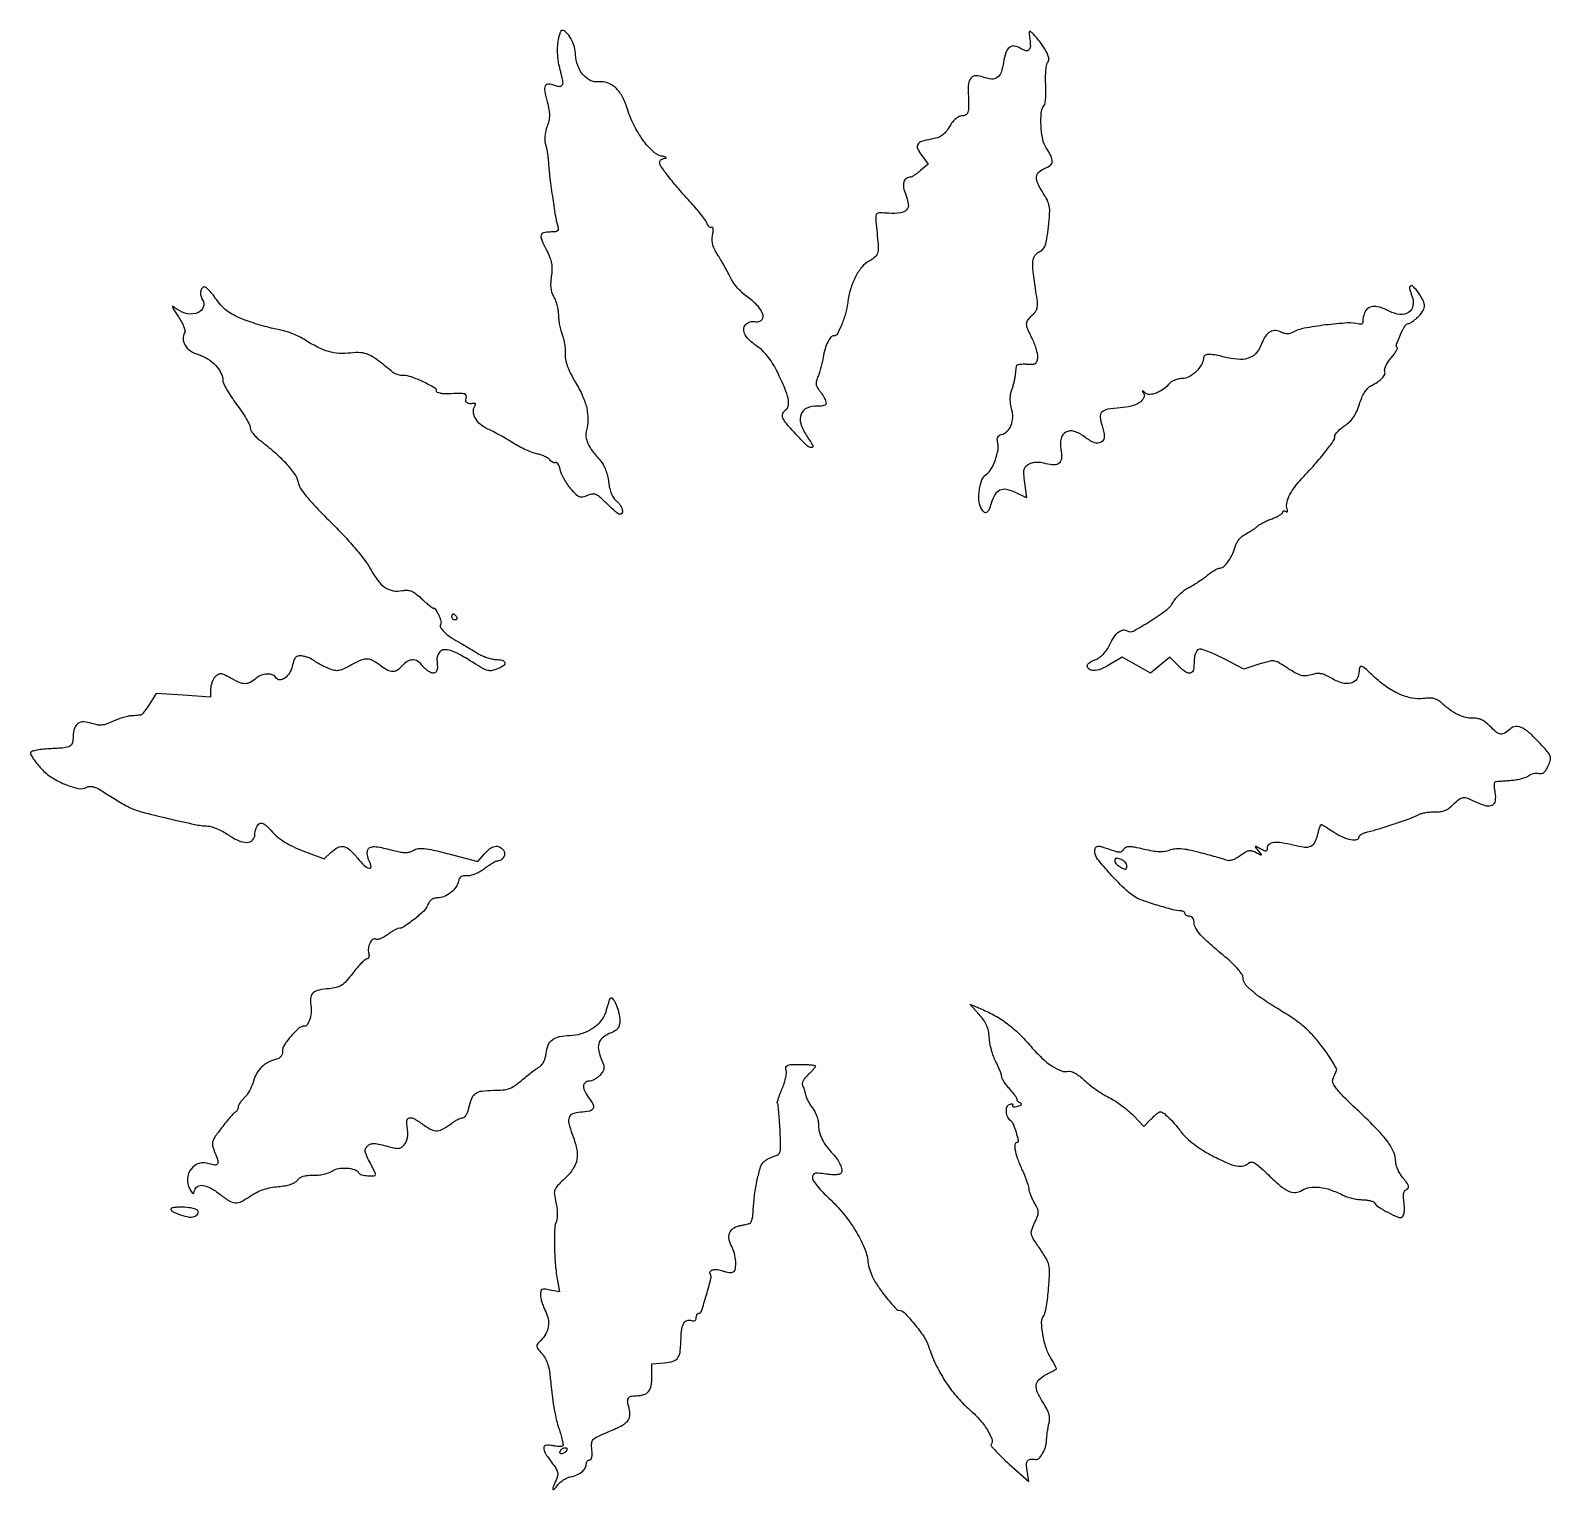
# Model space of a CAD drawing. Extents: x 0 to 498, y 0 to 478.
import ezdxf

# ---------------------------------------------------------------- set-up
doc = ezdxf.new("R2010")
doc.units = 0

msp = doc.modelspace()

# ---------------------------------------------------------------- linework, layer by layer
for points in [[(172.666225, 474.25, 0.029209), (172.500906, 472.559691, 0.018343), (172.496123, 470.573438, 0.018403), (172.635806, 468.611462, 0.031791), (172.91481, 467, 0.000064), (173.253383, 465.586674, 0.000073), (173.577728, 464.234375, 0.000066), (173.853371, 463.086534, 0.000413), (173.994815, 462.5, -0.043252), (174.257345, 460.774739, -0.212905), (173.923306, 459.873607, -0.240437), (173.068456, 459.586185, -0.053991), (171.535402, 459.98654, 0.075598), (169.557298, 460.413149, 0.315599), (168.574517, 459.810726, 0.149451), (168.384815, 458.135682, 0.019354), (169.189487, 454.581342, -0.020208), (169.742687, 452.11827, -0.046743), (169.907442, 450.231548, -0.052638), (169.712251, 448.488135, -0.032587), (169.13849, 446.506442, 0.032772), (168.69151, 444.960494, 0.031749), (168.444506, 443.352925, 0.033695), (168.412583, 441.876448, 0.069931), (168.624565, 440.746083, -0.027944), (168.929665, 439.63999, -0.01192), (169.218855, 438.131662, -0.011751), (169.451628, 436.50451, -0.015134), (169.584863, 435, 0.015822), (169.995099, 430.438939, 0.005259), (170.877528, 423.785612, 0.00426), (171.869891, 417.259224, 0.032913), (172.559327, 414.25, -0.041606), (172.824561, 412.992401, -0.242369), (172.599103, 412.376424, -0.168526), (171.890101, 412.067895, -0.019135), (170.116631, 412, 0.055132), (167.948195, 411.760169, 0.30558), (167.183182, 410.950997, 0.146902), (167.381859, 409.401204, 0.013132), (169.092367, 405.818946, -0.026879), (170.080442, 403.594432, -0.048552), (170.60642, 401.673239, -0.049829), (170.744533, 399.720977, -0.029985), (170.538212, 397.406251, 0.024999), (170.332422, 395.331438, 0.041864), (170.393382, 393.580724, 0.0493), (170.722345, 392.088679, 0.060633), (171.324939, 390.797467, -0.051306), (171.881098, 389.661371, -0.025102), (172.361962, 388.120649, -0.024599), (172.705365, 386.453504, -0.032622), (172.842585, 384.911125, 0.025299), (172.960349, 383.32478, 0.016771), (173.248108, 381.521339, 0.016897), (173.646756, 379.784028, 0.031271), (174.104574, 378.411125, -0.036647), (174.540058, 377.056899, -0.021392), (174.870804, 375.383112, -0.021313), (175.059492, 373.669864, -0.033587), (175.059378, 372.190958, 0.064724), (175.174729, 370.334152, 0.039247), (175.762256, 368.209317, 0.031181), (176.842718, 365.727189, 0.016089), (178.482154, 362.762087, -0.029019), (180.802172, 358.297328, -0.049527), (182.131884, 354.314587, -0.058101), (182.527448, 350.638362, -0.064629), (182.036917, 347.105405, 0.099026), (181.8901, 345.000332, 0.076007), (182.527514, 342.779473, 0.054346), (184.046698, 340.243981, 0.02198), (186.623522, 337.136702, -0.0598), (187.52027, 335.872163, -0.033098), (188.3125, 334.150253, -0.031226), (188.925782, 332.185832, -0.031994), (189.283612, 330.176162, 0.028003), (189.645295, 328.046574, 0.04419), (190.214761, 326.284261, 0.051933), (190.992111, 324.876888, 0.070548), (191.979271, 323.815702, -0.052511), (192.785246, 323.009426, -0.051646), (193.410717, 322.048657, -0.056252), (193.775145, 321.08486, -0.113048), (193.794534, 320.276241, -0.212923), (193.360793, 319.669643, -0.257109), (192.670282, 319.650891, -0.065455), (191.454178, 320.495232, -0.008298), (189.122448, 322.685865, 0.010689), (186.520062, 325.10745, 0.078092), (185.092456, 326.026901, 0.144564), (183.846286, 326.188777, 0.067493), (182.272769, 325.714513, -0.049707), (180.749831, 325.19594, -0.156738), (179.687818, 325.283311, -0.104834), (178.62568, 326.012979, -0.016084), (176.911046, 327.937489, -0.02629), (175.78476, 329.440595, -0.021259), (174.734202, 331.161903, -0.021754), (173.900242, 332.836867, -0.050608), (173.463196, 334.167567, 0.0292), (173.165375, 335.224786, 0.053467), (172.784563, 336.034095, 0.082922), (172.386786, 336.494918, 0.322204), (172.031935, 336.519737, -0.167516), (171.639421, 336.431294, -0.077998), (171.129555, 336.570214, -0.064058), (170.585001, 336.903806, -0.050167), (170.09088, 337.390496, 0.080704), (169.437217, 337.960358, 0.030003), (168.361405, 338.542454, 0.02879), (167.090069, 339.047905, 0.030874), (165.798162, 339.390368, -0.041364), (164.270981, 339.829642, -0.015787), (162.225932, 340.680642, -0.015508), (160.05199, 341.749382, -0.018367), (158.070589, 342.896148, 0.00821), (156.04606, 344.123426, 0.00583), (153.737865, 345.43549, 0.005887), (151.504482, 346.636681, 0.012426), (149.739164, 347.504349, -0.067245), (147.344195, 349.026865, -0.088151), (145.688278, 351.015354, -0.108914), (145.036514, 353.11064, -0.160912), (145.480187, 354.967941, 0.048635), (145.679273, 355.373454, 0.131696), (145.710149, 355.689765, 0.238831), (145.579008, 355.868326, 0.161496), (145.32433, 355.906356, -0.045066), (143.904445, 355.789769, -0.132607), (142.968301, 356.050692, -0.217989), (142.556984, 356.644193, -0.136636), (142.638374, 357.5, 0.164156), (142.676582, 358.431453, 0.264335), (142.121347, 358.969347, 0.068459), (140.58201, 359.148689, 0.006369), (136.75, 359.020423, -0.024839), (135.312805, 359.025411, -0.040169), (134.101562, 359.187995, -0.048798), (133.243044, 359.464182, -0.298966), (133, 359.834325, 0.27126), (132.317677, 360.99947, 0.016799), (128.617292, 362.914921, 0.02354), (124.73874, 364.540998, 0.087703), (122.142069, 365, -0.039488), (121.201009, 365.074438, -0.032181), (120.214827, 365.297257, -0.033269), (119.329377, 365.623547, -0.069566), (118.707794, 366.011938, 0.009521), (113.653549, 370.085347, 0.057219), (110.771609, 371.832501, 0.092114), (108.201558, 372.480464, 0.046149), (104.840819, 372.383084, -0.043642), (101.05351, 372.254369, -0.058078), (97.661343, 372.834146, -0.048284), (94.048937, 374.284532, -0.020327), (89.5, 376.882687, 0.030356), (87.641743, 377.895194, 0.018832), (85.353125, 378.864268, 0.018873), (83.013115, 379.653099, 0.032094), (81, 380.110116, -0.020793), (78.839701, 380.549495, -0.008963), (75.999306, 381.305577, -0.008851), (73.000319, 382.219432, -0.01158), (70.295511, 383.166016, -0.020315), (67.061302, 384.53504, -0.044334), (64.739714, 385.894235, -0.049748), (62.862114, 387.533341, -0.032749), (61.039238, 389.75, 0.013165), (59.803899, 391.378128, 0.018742), (58.616488, 392.751562, 0.014986), (57.579383, 393.799223, 0.192447), (57.077061, 394, 0.218252), (56.226367, 393.610097, 0.135354), (55.747768, 392.599253, 0.099802), (55.783726, 391.207123, 0.082414), (56.348056, 389.831201, -0.230248), (56.596316, 387.383264, -0.215066), (54.826993, 385.577542, -0.136684), (51.479479, 385.240939, -0.110331), (48.126112, 386.624221, 0.010241), (46.696934, 387.582234, 0.645235), (46.504025, 387.456949, 0.106831), (46.718687, 386.893636, 0.001916), (48.498295, 384.18194, -0.022763), (49.478587, 382.543175, -0.031208), (50.196529, 380.982573, -0.032052), (50.607183, 379.676782, -0.201197), (50.500546, 379.000884, 0.152093), (49.984294, 376.993337, 0.130443), (50.65142, 374.907761, 0.104945), (52.445837, 373.087092, 0.07324), (55.066423, 371.861953, -0.069331), (58.019532, 370.509249, -0.062872), (60.601332, 368.362911, -0.067541), (62.397008, 365.830447, -0.117402), (63.026645, 363.34563, 0.112882), (63.281316, 362.301554, 0.015225), (64.359511, 360.301903, 0.016927), (65.811806, 357.979292, 0.013525), (67.526645, 355.575742, -0.013093), (69.239623, 353.179184, -0.016654), (70.685952, 350.877766, -0.0147), (71.761006, 348.902266, -0.117784), (72, 347.901801, 0.125141), (72.211355, 347.070559, 0.039039), (72.917838, 345.982807, 0.03626), (73.928812, 344.845236, 0.032969), (75.124555, 343.826058, -0.020076), (79.844649, 340.008449, -0.028072), (83.715349, 336.207088, -0.031327), (86.490935, 332.744227, -0.104287), (87.634196, 330.079019, 0.094597), (88.446404, 328.080573, 0.027682), (90.408757, 325.389218, 0.020222), (93.50598, 321.898923, 0.007338), (98.167105, 317.195795, -0.010666), (102.366735, 312.901528, -0.01222), (106.188038, 308.618506, -0.012996), (109.30712, 304.746069, -0.036072), (111.221495, 301.82384, 0.032434), (113.754915, 297.894654, 0.084266), (116.175421, 295.570342, 0.111718), (118.781433, 294.546114, 0.087563), (121.826474, 294.615295, -0.064174), (123.433632, 294.726726, -0.090084), (124.827862, 294.387558, -0.064971), (126.321892, 293.475521, -0.019579), (128.331906, 291.723304, 0.008838), (129.74207, 290.439675, 0.016592), (130.932906, 289.461622, 0.014183), (131.856532, 288.79375, 0.582974), (132.035435, 288.881923, -0.631536), (132.153093, 288.929868, -0.046079), (132.464905, 288.587751, -0.02448), (132.916059, 287.925527, -0.010891), (133.447699, 287.012549, -0.026991), (133.938243, 286.00109, -0.034253), (134.273693, 285.01892, -0.036571), (134.431153, 284.189126, -0.168568), (134.326174, 283.718744, 0.266115), (134.290111, 282.639423, 0.070109), (135.343103, 281.185353, 0.049463), (137.267503, 279.547275, 0.026244), (139.933102, 277.898727, -0.004442), (141.517107, 277.012106, -0.002882), (143.333474, 275.960189, -0.002897), (145.095374, 274.912434, -0.005495), (146.5, 274.044903, 0.032934), (147.845686, 273.312505, 0.024766), (149.409226, 272.682458, 0.025268), (150.945446, 272.235699, 0.051378), (152.190983, 272.073088, -0.043276), (154.525905, 271.806573, -0.285407), (155.343792, 271.035136, -0.32091), (154.970408, 270.050539, -0.048681), (153.003461, 269.001434, -0.046969), (151.172329, 268.437343, -0.10943), (149.745061, 268.45594, -0.072177), (148.11148, 269.099194, -0.012533), (145.266171, 270.821401, 0.013505), (140.681212, 273.584424, 0.049465), (137.583412, 274.954804, 0.092978), (135.447293, 275.238901, 0.209191), (134.016588, 274.519987, 0.048331), (133.594193, 273.897429, 0.039466), (133.265325, 273.162307, 0.040965), (133.070763, 272.430601, 0.078317), (133.057609, 271.824189, -0.02731), (133.23823, 269.5718, -0.110415), (132.973513, 268.228184, -0.232311), (132.294035, 267.656093, -0.151213), (131.25, 267.715531, -0.05234), (130.485191, 268.095986, -0.0283), (129.630218, 268.709951, -0.027869), (128.821587, 269.441048, -0.039076), (128.193296, 270.184146, 0.102404), (126.776116, 271.485803, 0.142791), (125.119749, 271.917881, 0.130527), (123.379328, 271.402157, 0.078922), (121.732028, 270, -0.065142), (120.164923, 268.59022, -0.146202), (118.656847, 268.103562, -0.127249), (116.98657, 268.496994, -0.043896), (114.884859, 269.850671, 0.035383), (112.262586, 271.603404, 0.118692), (110.291902, 272.174752, 0.111998), (108.211471, 271.802282, 0.029748), (105.170853, 270.296935, -0.015701), (102.612403, 268.939562, -0.073891), (101.032007, 268.435287, -0.09697), (99.587428, 268.4815, -0.037787), (97.670853, 269.076158, -0.01537), (96.346872, 269.647087, -0.01321), (94.990813, 270.326195, -0.013407), (93.79236, 271.008433, -0.036866), (93, 271.571748, 0.05141), (92.249908, 272.072886, 0.026201), (91.220345, 272.549904, 0.025723), (90.096649, 272.934864, 0.034928), (89.047982, 273.157053, 0.061009), (87.711711, 273.179898, 0.171195), (86.878693, 272.783778, 0.116961), (86.289683, 271.833674, 0.021791), (85.721495, 269.84663, -0.077302), (84.788213, 267.571241, -0.097176), (83.25949, 265.887834, -0.153419), (81.691758, 265.341528, -0.268183), (80.51658, 265.973173, 0.161675), (79.354634, 266.945223, 0.097179), (77.569337, 267.274371, 0.086025), (75.587849, 266.907536, 0.090184), (73.881616, 265.897326, -0.050492), (71.954388, 264.540137, -0.130889), (70.322545, 264.119361, -0.102232), (68.447628, 264.522315, -0.02408), (65.565216, 265.963371, 0.013893), (63.500992, 267.048471, 0.093067), (62.388992, 267.356932, 0.156844), (61.516852, 267.156254, 0.062101), (60.534799, 266.391942, 0.067986), (59.946629, 265.617656, 0.039032), (59.450847, 264.553097, 0.038216), (59.112806, 263.383807, 0.051303), (59, 262.287294), (59, 259.717446), (50.064495, 260.331112), (41.12899, 260.944778), (38.982935, 257.472389, -0.011396), (38.112181, 256.132736, -0.016017), (37.27093, 254.981808, -0.012231), (36.529599, 254.079328, -0.16818), (36.168441, 253.869936, -0.022745), (35.768482, 253.810839, -0.003342), (34.953144, 253.733535, -0.003768), (33.987606, 253.655826, -0.003228), (32.969921, 253.588236, 0.041704), (31.748531, 253.4121, 0.017), (30.125633, 252.979366, 0.016682), (28.403776, 252.39355, 0.020445), (26.840116, 251.72842, -0.025407), (24.861872, 250.910016, -0.062768), (23.330988, 250.573963, -0.069492), (21.860223, 250.644678, -0.037173), (20.099305, 251.115227, 0.073719), (17.501384, 251.610165, 0.161827), (15.579582, 251.057988, 0.16587), (14.400753, 249.479288, 0.078321), (14, 246.936572, -0.060625), (13.734012, 244.750923, -0.213638), (12.882968, 243.661471, -0.101007), (11.044403, 243.122087, -0.008886), (6.181489, 242.799387, 0.015093), (3.728063, 242.605965, 0.027863), (1.755034, 242.278297, 0.028754), (0.331953, 241.872509, 0.317548), (0.006088, 241.41661, 0.135983), (0.173254, 240.799873, 0.015389), (0.956476, 239.566492, 0.01773), (2.005816, 238.133334, 0.013538), (3.25, 236.639692, 0.067346), (6.667256, 233.67443, 0.045289), (11.234355, 231.240191, 0.04537), (15.682286, 229.822754, 0.184043), (18.445934, 230.229681, -0.126822), (19.521854, 230.51349, -0.081365), (20.804438, 230.310766, -0.050189), (22.474599, 229.566066, -0.015411), (24.83, 228.120209, 0.00681), (26.837818, 226.83966, 0.00564), (29.009437, 225.529535, 0.005699), (31.027867, 224.373426, 0.015221), (32.5, 223.61015, 0.047722), (36.373302, 222.185246, 0.005971), (45.06533, 220.010205, 0.006229), (53.795918, 218.050547, 0.043275), (58.139357, 217.518689, -0.068951), (59.429127, 217.293263, -0.024429), (61.187216, 216.632387, -0.023703), (63.072013, 215.708386, -0.025708), (64.808718, 214.632559, 0.04675), (68.138953, 212.75846, 0.107134), (70.942945, 212.173418, 0.194277), (72.752329, 212.920417, 0.201537), (73.5, 214.7, -0.047427), (73.588458, 215.630472, -0.037506), (73.852895, 216.606645, -0.038697), (74.240729, 217.482452, -0.07292), (74.701344, 218.101344, -0.169982), (75.462826, 218.467917, -0.154821), (76.320639, 218.298226, -0.071074), (77.436769, 217.459541, -0.014957), (79.112444, 215.677209, 0.041495), (80.95443, 213.915234, 0.031452), (83.235567, 212.29573, 0.027925), (85.981393, 210.80046, 0.019458), (89.226847, 209.413317), (96.131494, 206.774904), (98.380198, 208.887452, -0.066712), (100.648246, 210.509926, -0.176224), (102.59569, 210.782115, -0.136993), (104.591015, 209.737517, -0.034832), (107.096391, 207.029679, 0.029979), (109.307541, 204.592865, 0.137201), (110.967289, 203.683395, 0.53498), (111.569795, 204.249095, 0.081634), (110.925701, 206.138829, -0.047935), (110.556015, 207.024058, -0.040612), (110.336036, 208.01417, -0.042458), (110.286421, 208.956905, -0.083726), (110.434517, 209.689949, -0.195177), (111.217518, 210.527223, -0.120437), (112.559281, 210.790358, -0.044731), (114.977615, 210.460728, -0.005935), (120, 209.24899, 0.028643), (121.708159, 208.918096, 0.0504), (123.144064, 208.870178, 0.059458), (124.384649, 209.103795, 0.064367), (125.5, 209.620005, -0.108282), (126.976151, 210.152663, -0.05922), (128.908961, 210.176391, -0.031258), (131.833657, 209.678799, -0.006169), (137, 208.396127), (146.5, 205.912703), (148.702034, 208.456352, -0.047663), (150.461646, 210.135505, -0.118296), (152.068983, 210.875104, -0.159373), (153.528945, 210.69857, -0.110864), (154.853762, 209.676206, -0.172511), (155.257454, 208.57393, -0.133942), (154.930599, 207.329722, -0.124117), (153.986041, 206.355941, -0.139306), (152.733278, 206, 0.123556), (152.226862, 205.872918, 0.012882), (151.153408, 205.261863, 0.015363), (149.897089, 204.449525, 0.011725), (148.572097, 203.487193, -0.034691), (147.130757, 202.538233, -0.033374), (145.553712, 201.783865, -0.035313), (144.066477, 201.309345, -0.087655), (142.929807, 201.237193, 0.052987), (141.831037, 201.243344, 0.115045), (141.037122, 200.971976, 0.128377), (140.499025, 200.402411, 0.07468), (140.17228, 199.51434, -0.104352), (139.310424, 197.539072, -0.068516), (137.601561, 195.727355, -0.06828), (135.4589, 194.438787, -0.10162), (133.322239, 194, 0.070055), (132.219832, 193.844781, 0.090298), (131.30501, 193.391683, 0.085602), (130.574267, 192.622896, 0.056541), (130.014092, 191.537065, -0.114438), (128.764054, 189.674955, -0.021403), (125.62252, 186.980672, -0.019793), (122.278799, 184.560447, -0.147799), (120.424242, 184, 0.123812), (120.049301, 183.90571, 0.009573), (119.13839, 183.393925, 0.012635), (118.065911, 182.727045, 0.009301), (116.911195, 181.936765, -0.026885), (115.732502, 181.189518, -0.035985), (114.587102, 180.651234, -0.039066), (113.617943, 180.362773, -0.193557), (113.068285, 180.457798, 0.311149), (112.109441, 180.410073, 0.113096), (111.194117, 179.306723, 0.082024), (110.648408, 177.564874, 0.09925), (110.747393, 175.857967, -0.052981), (110.854835, 175.146664, -0.087489), (110.775984, 174.545778, -0.125005), (110.530563, 174.148818, -0.194484), (110.162438, 174, 0.184058), (109.568906, 173.77385, 0.015365), (108.353628, 172.621529, 0.018871), (106.959036, 171.104943, 0.013415), (105.508496, 169.307334, -0.017563), (103.390736, 166.72694, -0.068012), (101.828073, 165.376662, -0.085824), (100.154744, 164.658172, -0.038599), (97.785409, 164.282648, 0.031105), (94.49172, 163.811048, 0.116702), (92.612162, 162.933622, 0.178089), (91.760889, 161.542676, 0.096701), (91.752931, 159.512126, -0.057743), (91.938441, 156.993623, -0.057286), (91.54434, 154.49238, -0.067496), (90.733327, 152.603242, -0.26348), (89.668039, 152, 0.182318), (87.864703, 151.319831, 0.034306), (85.340457, 148.77259, 0.035692), (83.16741, 145.859596, 0.139955), (82.529365, 143.732867, -0.069943), (82.38425, 142.791965, -0.091266), (81.986896, 142.01876, -0.095772), (81.358116, 141.46382, -0.085161), (80.541681, 141.154436, 0.068954), (77.960429, 140.270287, 0.072316), (75.763039, 138.7277, 0.071753), (74.082641, 136.611373, 0.066294), (73.013415, 134.049821, -0.03258), (72.481612, 132.487902, -0.025963), (71.714909, 130.881145, -0.02665), (70.844666, 129.463087, -0.057945), (70.004217, 128.503817, 0.031408), (69.237213, 127.716667, 0.033034), (68.588739, 126.852208, 0.035026), (68.13526, 126.036776, 0.109815), (68, 125.428346, -0.064871), (67.93391, 124.921089, -0.062027), (67.739819, 124.439368, -0.066844), (67.453046, 124.054524, -0.109677), (67.114276, 123.833333, 0.114639), (66.607856, 123.495556, 0.00766), (65.425179, 122.197624, 0.010718), (64.059341, 120.583312, 0.007803), (62.60794, 118.733046, 0.010007), (60.369968, 115.660739, 0.088022), (59.665657, 114.140902, 0.131834), (59.671034, 112.724667, 0.032468), (60.433511, 110.504887, -0.024238), (61.321577, 108.05158, -0.202938), (61.204559, 106.903669, -0.316136), (60.375571, 106.496677, -0.048788), (58.5, 106.982598, 0.161766), (55.281514, 107.079988, 0.158029), (52.608565, 105.235709, 0.149098), (51.428603, 102.075452, 0.142358), (52.182053, 98.729481, 0.009654), (52.910587, 97.467658, 0.186181), (53.261646, 97.19535, 0.405942), (53.533356, 97.336685, 0.028295), (53.779579, 98.25, -0.217142), (54.740117, 99.555296, -0.166425), (56.504183, 99.87434, -0.091266), (59.024028, 99.002967, -0.038743), (62, 97, 0.0266), (65.076186, 94.819331, 0.131068), (67.087804, 94.190826, 0.132893), (69.13053, 94.652038, 0.027645), (72.310285, 96.564876, -0.035989), (74.259926, 97.693884, -0.032767), (76.412418, 98.572244, -0.031863), (78.72252, 99.182393, -0.029843), (81.142593, 99.510741, 0.022271), (83.403848, 99.78276, 0.039286), (85.228459, 100.234662, 0.049171), (86.599975, 100.846451, 0.105788), (87.459114, 101.613198, -0.091876), (88.256209, 102.365034, -0.068521), (89.354036, 102.876678, -0.054657), (90.780572, 103.151161, -0.029624), (92.568897, 103.189891, 0.036339), (94.21598, 103.247677, 0.028473), (95.980314, 103.540823, 0.029229), (97.597693, 104.005941, 0.060468), (98.774426, 104.587854, -0.103962), (100.894564, 105.417159, -0.060401), (103.636366, 105.54069, -0.06255), (106.156298, 105.028381, -0.174673), (107.547549, 103.923063, 0.205141), (108.409209, 103.31755, 0.03279), (110.49361, 103.018854, 0.032258), (112.516323, 102.994011, 0.399002), (113, 103.503624, 0.106212), (112.928137, 103.838108, 0.00444), (112.414643, 104.951459, 0.007502), (111.770745, 106.264173, 0.005244), (111.007295, 107.725205, -0.015431), (109.998639, 109.755188, -0.074558), (109.641822, 110.989328, -0.132456), (109.762686, 111.90829, -0.098125), (110.335199, 112.763771, -0.098858), (111.240824, 113.36794, -0.096217), (112.317899, 113.585606, -0.054899), (113.858199, 113.42775, -0.012383), (116.421381, 112.809784, 0.010792), (119.281256, 112.110655, 0.081292), (120.666888, 112.033048, 0.14715), (121.629808, 112.43844, 0.062265), (122.601002, 113.469016, 0.06729), (123.166129, 114.510905, 0.052997), (123.492389, 115.75373, 0.047783), (123.570471, 117.163351, 0.036338), (123.396235, 118.701422, -0.066422), (123.27094, 121.072394, -0.346616), (124.100986, 121.968464, -0.176145), (125.808946, 121.635739, -0.023634), (128.905541, 119.56969, 0.046579), (131.294325, 118.129514, 0.129779), (133.201194, 117.760142, 0.114922), (135.184064, 118.364013, 0.032509), (137.884859, 120.170217, -0.023485), (138.892281, 120.870564, -0.024524), (139.946835, 121.462501, -0.025154), (140.903505, 121.88075, -0.090711), (141.555403, 122, 0.200275), (142.097952, 122.226399, 0.058276), (142.667554, 122.954688, 0.048564), (143.175633, 124.005781, 0.035655), (143.536017, 125.25, -0.042298), (144.476358, 128.342387, -0.144179), (145.763378, 129.979875, -0.126128), (147.842258, 130.779871, -0.029114), (151.619564, 131, 0.021604), (154.66604, 131.131691, 0.064004), (156.706939, 131.575735, 0.067287), (158.512402, 132.50752, 0.025731), (160.747119, 134.25, -0.008486), (162.330646, 135.574983, -0.008063), (163.985091, 136.868687, -0.008038), (165.484354, 137.965129, -0.028056), (166.5, 138.600849, 0.08646), (167.352277, 139.283957, 0.06016), (168.052692, 140.302346, 0.05363), (168.557371, 141.583962, 0.042589), (168.828038, 143.047669, -0.075102), (169.513733, 145.759632, -0.131336), (170.922687, 147.579734, -0.113504), (173.216285, 148.617297, -0.047794), (176.602117, 148.968197, 0.07471), (180.363804, 149.563282, 0.066355), (183.953358, 151.246845, 0.069986), (186.797578, 153.695567, 0.106909), (188.373267, 156.530936, -0.000776), (188.753159, 157.777666, -0.000697), (189.150639, 159.068463, -0.000699), (189.51046, 160.225468, -0.002202), (189.75627, 161, -0.575072), (190.49971, 161.162585, -0.081715), (191.57865, 159.513095, -0.043051), (192.587137, 156.570156, -0.056964), (192.954896, 153.76342, -0.059987), (192.804788, 152.316168, -0.116854), (192.296615, 151.279652, -0.093089), (191.287495, 150.435416, -0.028819), (189.5, 149.564447, 0.083602), (187.222746, 148.128476, 0.147873), (186.075814, 146.248368, 0.122532), (186.050401, 143.781021, 0.048533), (187.158664, 140.551115, -0.035564), (187.686974, 139.132185, -0.107509), (187.759865, 138.109202, -0.11019), (187.400972, 137.163067, -0.038397), (186.503676, 136.004062, -0.04477), (185.673462, 135.237198, -0.038808), (184.680813, 134.588693, -0.040694), (183.6823, 134.143052, -0.084811), (182.845012, 134, 0.187531), (181.576122, 133.506741, 0.218674), (181.077956, 132.324232, 0.114713), (181.571011, 130.472909, 0.044481), (183.02868, 128.23641, -0.052505), (184.26715, 126.26804, -0.265674), (184.188967, 125.021959, -0.199506), (182.994089, 124.21334, -0.031273), (180.117279, 123.812113, 0.065679), (177.587567, 123.280272, 0.2199), (176.402568, 122.128221, 0.154442), (176.283499, 120.150174, 0.029626), (177.378542, 116.678861, -0.036163), (178.811264, 111.921428, -0.095607), (178.915997, 108.382683, -0.109102), (177.707134, 105.341893, -0.056001), (175.028, 102.209875, 0.013489), (172.574004, 99.790637, 0.10243), (171.71392, 98.423061, 0.123363), (171.546808, 96.934209, 0.023056), (172.041952, 94.210327, -0.024144), (172.359319, 92.442589, -0.025232), (172.498823, 90.678337, -0.025953), (172.463018, 89.150994, -0.092622), (172.212729, 88.210327, 0.103197), (171.638565, 85.854924, 0.011446), (171.579848, 80.286304, 0.014992), (171.833135, 74.306242, 0.024324), (172.446763, 69.25768), (173.173201, 65.01536), (170.0866, 65.63268, 0.019649), (168.346442, 65.910118, 0.14758), (167.53387, 65.767089, 0.227047), (167.122331, 65.233521, 0.052665), (167, 64.07534, 0.052061), (167.109392, 63.027565, 0.02136), (167.464529, 61.641186, 0.020857), (167.975971, 60.172945, 0.025092), (168.581376, 58.842636, -0.07051), (169.488413, 56.249332, -0.087075), (169.544558, 53.693269, -0.087338), (168.727657, 51.276719, -0.071416), (167.089929, 49.089929, 0.026749), (166.004856, 47.882101, 0.195573), (165.785337, 47.152226, 0.150407), (166.108977, 46.370872, 0.014102), (167.496029, 44.787709, -0.06548), (168.66246, 43.143072, -0.054481), (169.452826, 41.14846, -0.03553), (170.01454, 38.339753, -0.010173), (170.484591, 33.922343, 0.013583), (170.892992, 30.31806, 0.01079), (171.523185, 26.451651, 0.010942), (172.263643, 22.890967, 0.026706), (173.004581, 20.317319, -0.011248), (173.655531, 18.293669, -0.017054), (174.121147, 16.504681, -0.011859), (174.414515, 15.033262, -0.244313), (174.282597, 14.615931, -0.177626), (173.916997, 14.446568, -0.024802), (173.069688, 14.418907, -0.025822), (172.023519, 14.490778, -0.019295), (170.881944, 14.673611, 0.078277), (168.815351, 14.75872, 0.367107), (168.063823, 13.955325, 0.155182), (168.509607, 12.276348, 0.021046), (170.619519, 9.254415, -0.019041), (171.997495, 7.297564, -0.081716), (172.567014, 5.995698, -0.114126), (172.593157, 4.809756, -0.055632), (172.119519, 3.362971, 0.006063), (171.080557, 1.007401, 0.206042), (171.082425, 0.409294, 0.546604), (171.415383, 0.355285, 0.01096), (172.75, 1.910455, -0.047205), (173.592295, 2.759095, -0.033661), (174.676846, 3.545737, -0.034175), (175.824103, 4.160467, -0.059628), (176.852028, 4.48347, 0.05371), (178.868182, 5.090962, 0.06941), (180.525558, 6.08124, 0.08302), (181.621098, 7.310456, 0.141508), (182, 8.622445, -0.079058), (182.083726, 9.148659, -0.090853), (182.325888, 9.595343, -0.100775), (182.686295, 9.893973, -0.123386), (183.109406, 10, 0.260944), (183.534456, 10.238037, 0.086107), (183.808237, 10.927498, 0.054971), (183.912316, 12.004085, 0.025696), (183.82143, 13.403865, -0.041211), (183.750844, 15.48872, -0.169699), (184.217845, 16.642086, -0.103809), (185.443004, 17.559992, -0.010799), (188.753321, 19.016591, 0.017092), (193.292256, 21.082361, 0.091845), (195.453567, 22.706595, 0.16495), (196.251364, 24.511471, 0.092398), (196.021226, 26.925988, -0.030863), (195.545833, 29.076178, -0.173146), (195.76144, 30.215653, -0.212811), (196.613168, 30.825685, -0.048743), (198.416667, 31.015313, 0.072682), (200.799482, 31.381436, 0.147658), (202.358985, 32.427343, 0.126089), (203.228987, 34.294794, 0.046314), (203.5, 37.214318), (203.5, 41.5), (207.64709, 41.802469, 0.058318), (210.462839, 42.341981, 0.173295), (212.005418, 43.512218, 0.120887), (212.7742, 45.699365, 0.022286), (213.001658, 50, -0.036698), (213.234935, 52.85109, -0.096365), (213.930064, 54.772463, -0.169659), (215.020039, 55.68201, -0.183441), (216.399075, 55.677102, 0.063223), (217.078665, 55.510702, 0.152166), (217.582054, 55.606555, 0.178827), (217.891163, 55.954259, 0.093469), (218, 56.531385, -0.051029), (218.0575, 57.09333, -0.070974), (218.228645, 57.568594, -0.091053), (218.481259, 57.888129, -0.182029), (218.778366, 58, 0.325135), (219.671446, 58.649391, 0.007251), (221.327436, 64.024079, 0.008881), (222.789241, 69.376349, 0.203343), (222.553131, 70.914033, -0.297934), (222.573775, 71.721992, -0.189997), (223.382208, 72.263998, -0.08988), (224.977524, 72.321158, -0.05278), (226.833916, 71.849265, 0.031209), (227.794636, 71.560489, 0.034599), (228.751344, 71.405679, 0.037), (229.574591, 71.391445, 0.124867), (230.083916, 71.551863, 0.22165), (230.818808, 72.671166, 0.050758), (230.919352, 74.991855, 0.048869), (230.505122, 77.629198, 0.063229), (229.597966, 79.902125, -0.075627), (228.743246, 82.207322, -0.133571), (228.867063, 84.219009, -0.151412), (229.958746, 85.723912, -0.107136), (231.869492, 86.59841, 0.000877), (232.949921, 86.837196, 0.000898), (234.021038, 87.077914, 0.000869), (234.950121, 87.290165, 0.003772), (235.5, 87.421168, 0.232762), (235.896819, 87.754592, 0.036499), (236.249171, 88.745479, 0.034174), (236.517279, 90.065643, 0.023691), (236.646114, 91.583697, -0.022755), (237.030065, 96.210546, -0.01855), (237.848474, 101.113697, -0.015925), (238.877069, 105.422536, -0.107042), (239.885344, 107.361848, -0.059569), (240.513119, 107.957414, -0.030239), (241.425401, 108.554615, -0.029539), (242.454195, 109.064455, -0.038803), (243.447629, 109.3975, 0.098477), (244.784516, 110.03052, 0.179712), (245.434126, 111.029385, 0.062713), (245.618659, 112.951118, 0.004807), (245.414884, 118.154006, 0.004541), (245.231973, 121.312743, 0.006986), (245.01072, 124.041808, 0.002844), (244.77662, 126.36199, 0.171439), (244.598373, 126.73496, -0.266297), (244.507512, 127.069922, -0.011795), (244.851895, 128.271078, -0.017243), (245.362825, 129.727994, -0.011175), (246.048649, 131.377074, 0.024441), (246.726502, 133.137259, 0.025401), (247.219468, 134.932895, 0.02616), (247.483663, 136.521133, 0.091933), (247.410638, 137.550507, -0.104554), (247.36282, 138.593366, -0.255716), (247.820778, 139.179514, -0.092423), (249.012064, 139.449084, -0.009186), (251.952089, 139.50743, -0.010842), (253.887477, 139.468308, -0.017917), (255.517176, 139.341386, -0.012182), (256.803678, 139.162822, -0.367443), (257, 138.931744, -0.165046), (256.88562, 138.594673, -0.012643), (256.274678, 137.838514, -0.01628), (255.476672, 136.959997, -0.01166), (254.53082, 136.028954, 0.035572), (253.636128, 135.059847, 0.048852), (252.989723, 134.066196, 0.058915), (252.658846, 133.190951, 0.203293), (252.75189, 132.60464, -0.041406), (253.037287, 132.050691, -0.018381), (253.32416, 131.279704, -0.018047), (253.569731, 130.436402, -0.023227), (253.730756, 129.645415, 0.058875), (253.978144, 128.758442, 0.022426), (254.519246, 127.592347, 0.02184), (255.2266, 126.365416, 0.024971), (256.009686, 125.260557, -0.049927), (256.772115, 124.062497, -0.032398), (257.415345, 122.550402, -0.032478), (257.85545, 120.975483, -0.051937), (258, 119.587648, 0.067539), (258.307503, 117.321562, 0.048679), (259.224289, 114.936891, 0.043682), (260.709382, 112.523427, 0.033725), (262.715624, 110.172023, -0.041877), (264.112414, 108.479894, -0.048135), (265.134919, 106.652648, -0.054613), (265.652343, 105.008302, -0.189551), (265.457576, 103.931357, -0.196156), (264.929061, 103.546147, -0.042544), (263.790814, 103.365495, -0.035421), (262.260294, 103.363124, -0.0199), (260.411332, 103.565567, 0.011305), (257.940619, 103.87914, 0.087235), (256.782112, 103.79745, 0.216304), (256.212854, 103.346018, 0.11913), (256, 102.465327, 0.150791), (256.297765, 101.500438, 0.018963), (257.612129, 99.722435, 0.020904), (259.386414, 97.684294, 0.015942), (261.488099, 95.601783, -0.033622), (266.189594, 90.601831, -0.034363), (270.141314, 85.051579, -0.036897), (272.963946, 79.580054, -0.072694), (274.206693, 74.858582, 0.044604), (274.684261, 72.51936, 0.037878), (275.587478, 70.164555, 0.032022), (276.9909, 67.63184, 0.018027), (278.993861, 64.741927, 0.009736), (280.707017, 62.541792, 0.014393), (282.301039, 60.686691, 0.009515), (283.682513, 59.226374, 0.201176), (284.222367, 59, -0.203082), (286.034347, 58.232379, -0.018305), (289.401712, 54.490445, -0.024012), (292.50943, 50.386606, -0.072855), (294.043353, 47.248655, 0.033333), (296.326422, 41.463163, 0.031726), (299.390844, 35.932002, 0.032386), (303.054252, 30.950697, 0.039038), (307.126134, 26.808998, -0.030379), (310.605542, 23.390271, -0.043205), (313.217792, 19.933258, -0.050817), (314.706463, 16.922488, -0.23183), (314.52084, 15.033721, 0.327917), (314.560085, 14.545205, 0.008871), (316.08112, 12.851167, 0.015105), (318.048694, 10.860603, 0.009357), (320.471657, 8.638043), (326.877682, 2.978906), (326.307999, 6.489453, -0.032729), (326.1041, 8.619379, -0.174444), (326.460944, 9.712984, -0.212809), (327.379729, 10.203777, -0.050708), (329.154088, 10.150392, 0.242752), (330.230203, 10.536975, 0.059695), (331.373387, 12.103653, 0.053905), (332.279041, 14.225471, 0.060869), (332.662679, 16.406393, -0.014206), (332.774299, 17.782317, -0.009247), (332.9776, 19.363803, -0.0093), (333.233423, 20.900703, -0.017455), (333.506308, 22.129957, 0.069094), (333.676592, 23.599154, 0.06716), (333.443547, 25.074178, 0.051641), (332.752352, 26.736715, 0.021855), (331.506879, 28.81024, -0.038789), (329.687451, 32.085476, -0.135403), (329.304971, 34.45021, -0.174213), (330.217392, 36.320983, -0.07472), (332.507075, 37.965626, 0.000264), (333.680121, 38.56779, 0.000369), (334.727773, 39.107264, 0.000219), (335.610346, 39.563048, 0.004926), (335.864068, 39.697401, 0.389161), (335.933304, 39.898421, 0.010006), (335.499789, 40.842263, 0.016107), (334.897672, 41.99099, 0.009644), (334.112728, 43.317602, -0.059668), (332.524205, 46.741648, -0.036408), (331.453117, 51.073471, -0.033998), (331.03901, 55.13352, -0.17722), (331.729062, 57.236061, 0.111694), (332.151567, 58.120961, 0.011354), (332.61755, 60.416437, 0.013751), (333.040426, 63.213097, 0.010547), (333.353532, 66.287981, 0.009334), (333.662232, 71.283468, 0.065092), (333.450279, 73.714943, 0.079288), (332.62542, 75.809263, 0.017277), (330.531614, 79.090361, -0.008903), (328.340266, 82.400746, -0.090966), (327.72431, 83.918616, -0.135275), (327.815256, 85.319049, -0.027808), (328.764064, 87.631427, 0.018016), (329.70714, 89.807552, 0.095089), (329.943151, 91.080631, 0.104861), (329.6785, 92.291021, 0.024206), (328.722907, 94.160087, -0.01798), (328.063417, 95.411331, -0.018807), (327.506104, 96.688358, -0.018844), (327.109507, 97.8232, -0.074769), (327, 98.551404, 0.075901), (326.874295, 99.374714, 0.009618), (326.30373, 101.083508, 0.011101), (325.537316, 103.097052, 0.00902), (324.62972, 105.220365, -0.018382), (323.169785, 108.820914, -0.044423), (322.432947, 111.594436, -0.077866), (322.405275, 113.383554, -0.373792), (323.114647, 114, 0.482673), (323.511081, 114.498934, 0.017303), (322.784203, 117.203377, 0.020894), (321.831821, 119.904722, 0.143669), (320.97098, 121, -0.1311), (319.986646, 122.190727, -0.08689), (319.533844, 123.915512, -0.09823), (319.714338, 125.513943, -0.227853), (320.522137, 126.370121, -0.035269), (321.095598, 126.54494, -0.125331), (321.476703, 126.535803, -0.312759), (321.618123, 126.364881, -0.161009), (321.550558, 126.081804, 0.28439), (321.55072, 125.800524, 0.21076), (321.813544, 125.620472, 0.08054), (322.404469, 125.606015, 0.029885), (323.22283, 125.768522, 0.028039), (324.002503, 126.019857, 0.103319), (324.435041, 126.299434, 0.33387), (324.472169, 126.550867, 0.190036), (324.22421, 126.758597, -0.059301), (323.756098, 126.979096, -0.061664), (323.359612, 127.300932, -0.068548), (323.090693, 127.670618, -0.123627), (323, 128.031811, 0.136696), (322.865345, 128.515141, 0.017117), (322.265625, 129.435224, 0.019111), (321.457354, 130.498241, 0.014775), (320.5, 131.594501, -0.019381), (319.542903, 132.711056, -0.023203), (318.734375, 133.835261, -0.022802), (318.150073, 134.82908, -0.122078), (318, 135.434581, 0.081341), (317.892505, 136.090979, 0.012143), (317.433444, 137.352762, 0.013386), (316.80975, 138.827993, 0.011181), (316.0713, 140.36015, -0.031903), (315.31475, 142.111852, -0.019528), (314.63901, 144.259324, -0.019546), (314.134315, 146.447135, -0.032648), (313.903806, 148.321591, 0.037344), (313.618973, 150.471157, 0.052379), (313.026827, 152.313028, 0.050522), (312.045699, 154.039891, 0.031737), (310.582506, 155.845272), (307.5, 159.190544), (311.5, 157.549001, -0.032183), (315.864372, 155.420432, -0.032715), (319.894492, 152.759695, -0.030807), (323.748262, 149.44377, -0.022924), (327.586263, 145.347349, 0.025918), (331.155701, 141.58299, 0.044455), (334.540241, 138.89444, 0.056314), (337.532103, 137.374924, 0.154513), (339.870793, 137.255961, -0.156135), (340.739192, 137.209029, -0.038721), (342.043714, 136.593031, -0.035152), (343.523514, 135.604704, -0.026522), (345.003983, 134.326657, 0.024499), (346.673009, 132.874014, 0.01399), (348.818417, 131.279242, 0.01395), (351.072057, 129.791915, 0.022429), (353.07999, 128.667173, -0.026671), (355.082481, 127.523066, -0.016336), (357.319727, 125.975736, -0.016362), (359.440455, 124.29395, -0.02786), (361.08166, 122.7375), (364.50334, 119.109877), (366.85663, 121.554938, -0.013328), (367.805039, 122.489169, -0.01838), (368.708121, 123.272421, -0.015181), (369.486099, 123.860586, -0.168119), (369.85496, 123.968197, -0.151274), (370.923068, 123.578869, -0.02847), (372.522653, 122.213047, -0.024374), (374.473594, 120.15382, -0.011716), (376.779359, 117.338549, 0.038849), (378.606303, 115.339558, 0.025535), (380.988546, 113.326426, 0.023477), (383.808949, 111.381886, 0.019782), (386.96218, 109.588549, 0.013436), (391.830655, 107.232728, 0.056389), (394.920074, 106.239185, 0.105221), (397.093262, 106.263482, 0.142082), (398.806251, 107.206251, -0.213006), (399.655193, 107.531292, -0.116292), (400.745662, 107.211071, -0.052141), (402.296995, 106.10038, -0.010864), (404.756251, 103.821845, 0.014534), (409.068947, 99.884497, 0.065933), (411.911123, 98.025673, 0.125632), (414.165048, 97.574495, 0.131417), (416.317058, 98.272697, -0.10787), (418.799633, 99.207582, -0.065551), (421.948903, 99.252718, -0.053769), (425.617758, 98.416803, -0.034298), (429.652207, 96.710967, 0.036583), (430.988737, 96.153037, 0.021181), (432.662893, 95.671686, 0.02109), (434.392214, 95.32934, 0.033026), (435.902324, 95.197269, -0.023171), (437.248757, 95.106192, -0.029095), (438.480782, 94.89211, -0.029684), (439.462166, 94.59971, -0.155594), (439.902324, 94.259766, 0.099484), (441.463425, 92.751958, 0.02428), (444.581695, 90.961714, 0.018702), (447.813149, 89.459246, 0.242437), (449.096043, 89.559358, 0.171489), (449.530726, 90.099596, 0.05208), (449.777892, 91.13739, 0.04161), (449.842696, 92.527955, 0.024187), (449.700775, 94.194222, -0.020374), (449.52631, 96.073105, -0.061823), (449.618019, 97.351021, -0.101942), (449.968849, 98.184732, -0.151875), (450.58564, 98.671237, 0.164405), (451.110628, 99.106565, 0.216441), (451.188036, 99.716231, 0.085057), (450.716541, 100.645075, 0.015021), (449.499145, 102.183386, -0.033855), (448.542682, 103.490193, -0.030506), (447.734124, 104.959253, -0.031822), (447.173689, 106.368423, -0.078889), (447, 107.462418, 0.099946), (446.363265, 110.616, 0.057804), (444.454067, 113.997853, 0.036085), (440.913963, 118.187556, 0.010417), (434.862846, 124.129171, -0.005834), (430.145802, 128.676685, -0.029078), (427.683626, 131.406542, -0.05525), (426.493469, 133.282456, -0.212081), (426.443523, 134.631633, 0.000021), (426.759364, 135.420278, 0.000018), (427.089544, 136.244917, 0.000018), (427.387812, 136.990013, 0.000055), (427.591877, 137.5, 0.224086), (427.551943, 138.160634, 0.010227), (426.394137, 140.174766, 0.015393), (424.854738, 142.560913, 0.010255), (422.952749, 145.201331, 0.019752), (420.126704, 148.665802, 0.029169), (417.362475, 151.448461, 0.028492), (414.243788, 153.936716, 0.017709), (410.329811, 156.506898, -0.003384), (407.327771, 158.357398, -0.004288), (404.580625, 160.109504, -0.003399), (402.301684, 161.612771, -0.034699), (401.407708, 162.305567, 0.002564), (400.784974, 162.855646, 0.001379), (400.011714, 163.527904, 0.001373), (399.219606, 164.20893, 0.002156), (398.534704, 164.789427, -0.060391), (397.947297, 165.418203, -0.04366), (397.450819, 166.239931, -0.044232), (397.112223, 167.118584, -0.069967), (397, 167.916628, 0.152118), (396.698542, 168.884571, 0.023646), (395.468331, 170.499066, 0.024502), (393.782356, 172.318294, 0.019138), (391.785808, 174.127202, -0.005229), (386.044068, 179.045599, -0.027152), (383.057488, 181.959392, -0.051784), (381.494695, 184.058527, -0.134933), (381, 185.858263, 0.063371), (380.892279, 186.704777, 0.089696), (380.574908, 187.393044, 0.107871), (380.090485, 187.839751, 0.133282), (379.5, 188, -0.053595), (378.926139, 188.06169, -0.073362), (378.440625, 188.244792, -0.093122), (378.114688, 188.515341, -0.17482), (378, 188.833333, 0.145446), (377.904255, 189.155512, 0.094045), (377.632812, 189.438106, 0.079341), (377.227877, 189.638547, 0.064366), (376.75, 189.721921, -0.053721), (373.993629, 190.142773, -0.009319), (368.917534, 191.588632, -0.008814), (363.89616, 193.217927, -0.0623), (361.597283, 194.344964, -0.047374), (358.047098, 197.186257, -0.016863), (353.531477, 201.866866, -0.011592), (349.354111, 206.721502, -0.154673), (348.490328, 208.881287, -0.08871), (348.635696, 210.281913, -0.287768), (349.301484, 210.877773, -0.116699), (350.693135, 210.790383, -0.012979), (353.733622, 209.779361, 0.016603), (355.555495, 209.188177, 0.080864), (356.629355, 209.05957, 0.144622), (357.367368, 209.311894, 0.100469), (357.974261, 209.958353, -0.138891), (358.693949, 210.617087, -0.115361), (359.706812, 210.860109, -0.051949), (361.358938, 210.697634, -0.008404), (364.516057, 209.996148, 0.015443), (367.348951, 209.408422, 0.034221), (369.541744, 209.176745, 0.044061), (371.350637, 209.269472, 0.055467), (372.974642, 209.684327, -0.062386), (374.684817, 210.09616, -0.04614), (376.632161, 210.134118, -0.032612), (379.126889, 209.787832, -0.011673), (382.628226, 208.981036, -0.003525), (385.392761, 208.254882, -0.004071), (388.016683, 207.522876, -0.003652), (390.228889, 206.868739, -0.023749), (391.322186, 206.479176, 0.100929), (392.302119, 206.292132, 0.069489), (393.4231, 206.463074, 0.055425), (394.682155, 206.996609, 0.031281), (396.076302, 207.898292, -0.023028), (397.734736, 209.010123, -0.090034), (398.882341, 209.448591, -0.116832), (399.947642, 209.398232, -0.05248), (401.254116, 208.869261, 0.003023), (402.721937, 208.098504, 0.303711), (402.941717, 208.123275, 0.405513), (402.960319, 208.311806, 0.003788), (402, 209.5, -0.003798), (401.039647, 210.688281, -0.406794), (401.058652, 210.876593, -0.302511), (401.27912, 210.900942, -0.003014), (402.75, 210.128536, 0.016532), (403.965915, 209.531378, 0.135775), (404.570247, 209.437842, 0.293955), (404.892031, 209.702421, 0.077869), (405, 210.391492, -0.232304), (405.586816, 211.586365, -0.13727), (407.091494, 212.195984, -0.068724), (409.675092, 212.131046, -0.021973), (413.444709, 211.34215, 0.030864), (417.107536, 210.643292, 0.140781), (419.228971, 210.970211, 0.176973), (420.582001, 212.316614, 0.055389), (421.515176, 215.069098, -0.014452), (421.796151, 216.192386, -0.022556), (422.108933, 217.139048, -0.018579), (422.415907, 217.862343, -0.290879), (422.632509, 218, -0.131747), (422.944625, 217.916306, -0.004483), (424.047718, 217.265625, -0.008162), (425.341129, 216.45791, -0.005574), (426.785188, 215.5, 0.044294), (429.544941, 213.962403, 0.059303), (432.278953, 213.112723, 0.091013), (434.273454, 213.110082, 0.362366), (435, 213.980948, -0.210578), (435.185643, 214.402196, -0.051873), (435.807813, 214.862494, -0.04416), (436.697011, 215.286601, -0.031821), (437.75, 215.604453, 0.017527), (441.55949, 216.6366, 0.006473), (446.854139, 218.347718, 0.005426), (451.980305, 220.140184, 0.036057), (454.452465, 221.242152, -0.056139), (455.457147, 221.642546, -0.024099), (456.868519, 221.956509, -0.023479), (458.419466, 222.149422, -0.028601), (459.882229, 222.178112, 0.043777), (461.601074, 222.26399, 0.060127), (463.096245, 222.657782, 0.05969), (464.462846, 223.398825, 0.042346), (465.797135, 224.524407, -0.024346), (467.760013, 226.304904, -0.14563), (469.018515, 226.835219, -0.12368), (470.46397, 226.636631, -0.015583), (473.375179, 225.358132, 0.046391), (476.577648, 224.180951, 0.184724), (478.622397, 224.398077, 0.246702), (479.635411, 225.82932, 0.079576), (479.563997, 228.510561, -0.021234), (479.370459, 229.854882, -0.034957), (479.335292, 231.002367, -0.03974), (479.435825, 231.845424, -0.324735), (479.704687, 232.09324, -0.008461), (480.217072, 232.144539, -0.000732), (481.525235, 232.251257, -0.000964), (483.086168, 232.373266, -0.000748), (484.785474, 232.500236, 0.023035), (486.533124, 232.70945, 0.023564), (488.24073, 233.077566, 0.024139), (489.686306, 233.53698, 0.084385), (490.530148, 234.02502, -0.069621), (491.22299, 234.453347, -0.04871), (492.096414, 234.740219, -0.04876), (493.007575, 234.852453, -0.070339), (493.813028, 234.759145, 0.108335), (494.720178, 234.722886, 0.123013), (495.512958, 235.077563, 0.088051), (496.232623, 235.88226, 0.03434), (496.931156, 237.206599, 0.030594), (497.579229, 238.951868, 0.121662), (497.638455, 240.084374, 0.111857), (497.165107, 241.165539, 0.023924), (495.862801, 242.765161, 0.014991), (491.506538, 247.338284, 0.066431), (488.548757, 249.572988, 0.142711), (486.304721, 250.100448, 0.185264), (484.390875, 249.248017, -0.056155), (482.73645, 247.928637, -0.179978), (481.3781, 247.64639, -0.134671), (479.911292, 248.299673, -0.026647), (477.766916, 250.257742, 0.034405), (476.356748, 251.50586, 0.057191), (474.998157, 252.322961, 0.064716), (473.6188, 252.746568, 0.061267), (472.150488, 252.814644, -0.087212), (469.886324, 253.037093, -0.048447), (467.290877, 254.039997, -0.041615), (464.514352, 255.737471, -0.029535), (461.700125, 258.064749, 0.06569), (460.617185, 258.835962, 0.069896), (459.39341, 259.280005, 0.0575), (457.901913, 259.42007, 0.028031), (455.993139, 259.272254, -0.08424), (452.275299, 259.401507, -0.054273), (448.161261, 260.725133, -0.048009), (443.918558, 263.129947, -0.037423), (439.816754, 266.490656, 0.00713), (437.016071, 269.083932, 0.098238), (435.833212, 269.78793, 0.414038), (435.22389, 269.498024, 0.08561), (435, 268.2, -0.143017), (434.25804, 265.659108, -0.19571), (432.333618, 264.296706, -0.133323), (429.344291, 264.403091, -0.058163), (425.684479, 266.023656, 0.02629), (423.924887, 266.940788, 0.058435), (422.488239, 267.402846, 0.072452), (421.190927, 267.467488, 0.065013), (419.877319, 267.167237, -0.060923), (417.844269, 266.685082, -0.095753), (416.060371, 266.827674, -0.064753), (414.000176, 267.698741, -0.015704), (410.86341, 269.668583, 0.019617), (408.48894, 271.133937, 0.105572), (407.048241, 271.58485, 0.090216), (405.446479, 271.445165, 0.012297), (402.213374, 270.475), (397.199928, 268.835184), (390.546826, 272.365817, 0.014403), (387.893078, 273.677577, 0.019563), (385.423058, 274.696232, 0.016813), (383.353946, 275.378272, 0.164253), (382.446863, 275.341236, 0.147437), (381.861451, 274.88767, 0.06577), (381.400126, 274.017558, 0.05327), (381.099526, 272.838924, 0.035835), (381, 271.452028, -0.046471), (380.739848, 268.659006, -0.276362), (379.808052, 267.607293, -0.240016), (378.31684, 267.854989, -0.037437), (375.98222, 269.863934), (372.986572, 272.859581), (369.848262, 270.218867), (366.709951, 267.578153), (362.063005, 270.172638), (357.416059, 272.767123), (353.202439, 270.278718, -0.038063), (350.38812, 268.893601, -0.086579), (348.077552, 268.404633, -0.16493), (346.606466, 268.845385, -0.242805), (346, 270.020635, -0.18555), (346.185539, 270.503393, -0.048965), (346.807813, 271.070547, -0.04283), (347.69725, 271.622782, -0.032792), (348.75, 272.073429, 0.071377), (350.024175, 272.739075, 0.047185), (351.269822, 273.827695, 0.042642), (352.413766, 275.262639, 0.035043), (353.383819, 276.965772, -0.035008), (354.817149, 279.482695, -0.080477), (356.296007, 281.075657, -0.126954), (357.746175, 281.704844, -0.179485), (359.113218, 281.430027, 0.269192), (361.106124, 281.374896, 0.015473), (366.598906, 284.587345, 0.021313), (371.825095, 288.184049, 0.104846), (374.162902, 290.868529, -0.048802), (375.041004, 292.138163, -0.028397), (376.317599, 293.482966, -0.02817), (377.763492, 294.69665, -0.042053), (379.162902, 295.569973, 0.017154), (380.645732, 296.395858, 0.010297), (382.350078, 297.471706, 0.010306), (384.003257, 298.613119, 0.017657), (385.326725, 299.640694, -0.020758), (386.504915, 300.543818, -0.023502), (387.707403, 301.306954, -0.0236), (388.778873, 301.852988, -0.106428), (389.461715, 302, 0.197671), (390.729282, 302.5215, 0.04531), (392.25135, 304.329968, 0.043533), (393.632001, 306.729911, 0.047319), (394.531043, 309.267663, -0.072745), (394.963544, 310.316437, -0.042776), (395.755347, 311.421164, -0.041795), (396.757153, 312.41198, -0.055159), (397.826237, 313.121821, 0.013797), (398.942335, 313.736659, 0.011761), (400.084853, 314.444449, 0.011923), (401.093987, 315.137801, 0.032612), (401.760496, 315.689067, -0.054019), (402.475438, 316.23067, -0.01601), (403.675763, 316.899506, -0.015864), (405.082113, 317.569547, -0.016482), (406.510496, 318.139956, 0.020352), (407.847225, 318.685793, 0.029399), (408.974958, 319.283192, 0.029134), (409.80181, 319.853964, 0.231077), (410, 320.259905, -0.143248), (410.080674, 320.535714, -0.191454), (410.290385, 320.686491, -0.136101), (410.609977, 320.678331, -0.064466), (410.988546, 320.507079, 0.099871), (411.323103, 320.38325, 0.305954), (411.531207, 320.480817, 0.182147), (411.58591, 320.784495, 0.046105), (411.447732, 321.275614, -0.140474), (411.292682, 323.047452, -0.057852), (412.02867, 325.365701, -0.047977), (413.510153, 327.959976, -0.033256), (415.638668, 330.585482, 0.006187), (420.503126, 335.962952, 0.013658), (424.051195, 340.212628, 0.012219), (426.536137, 343.523042, 0.15402), (427.012379, 344.99037, -0.144885), (427.232513, 345.712302, -0.038015), (427.981907, 346.678426, -0.035333), (429.042703, 347.695656, -0.029847), (430.29552, 348.617039, 0.047027), (431.889971, 349.876184, 0.052134), (433.160528, 351.371826, 0.046781), (434.194632, 353.235665, 0.027992), (435.08092, 355.611326, -0.026663), (435.838934, 357.659749, -0.034947), (436.755822, 359.431289, -0.039635), (437.738337, 360.788229, -0.100936), (438.691127, 361.533329, 0.027554), (440.975518, 362.833967, 0.05855), (442.542693, 364.126478, 0.087052), (443.359864, 365.345577, 0.198357), (443.387301, 366.433094, -0.165083), (443.360181, 367.124696, -0.038624), (443.780371, 368.223557, -0.035745), (444.48837, 369.477783, -0.028544), (445.418857, 370.721198, 0.016377), (446.351762, 371.906612, 0.026149), (447.059863, 372.983362, 0.023986), (447.520062, 373.864155, 0.314523), (447.458989, 374.207677, -0.294654), (447.230578, 375.267309, -0.017999), (448.541223, 378.395356, -0.018327), (450.075906, 381.420936, -0.272652), (451.058875, 382, 0.130728), (451.605084, 382.145293, 0.023221), (452.505812, 382.718063, 0.023726), (453.52382, 383.50859, 0.019423), (454.535379, 384.44447, 0.066151), (455.974433, 386.324589, 0.148661), (456.372984, 388.057826, 0.115), (455.770875, 390.017196, 0.031608), (453.962538, 392.716088, 0.035069), (452.544616, 394.320956, 0.414301), (451.791595, 394.314561, 0.265176), (451.543063, 393.374007, 0.025215), (452.29771, 391.022233, -0.131259), (452.610018, 387.906357, -0.209019), (451.180293, 385.69158, -0.175699), (448.330305, 385.001354, -0.095579), (444.846546, 386.082126, 0.040262), (442.157593, 387.25376, 0.083751), (439.907687, 387.624528, 0.119729), (438.188107, 387.199871, 0.150871), (437.028109, 386.052522, 0.033268), (436.643709, 385.202919, 0.030085), (436.360338, 384.281061, 0.031369), (436.208384, 383.423418, 0.078676), (436.236497, 382.79051, -0.120642), (436.218581, 382.327889, -0.164683), (435.982949, 381.987329, -0.140766), (435.554358, 381.826299, -0.080816), (435, 381.871621, 0.076855), (431.115968, 382.219974, 0.014736), (424.049925, 381.55787, 0.014695), (417.036181, 380.481425, 0.077585), (413.374386, 379.200365, -0.052898), (412.429044, 378.816521, -0.06638), (411.49435, 378.677705, -0.068743), (410.582417, 378.789885, -0.062716), (409.703998, 379.145775, 0.110054), (407.755051, 379.729444, 0.141717), (405.934836, 379.341846, 0.118954), (404.376764, 377.95265, 0.064807), (403.194913, 375.662476, -0.077624), (401.536415, 372.640373, -0.12793), (399.246896, 370.865416, -0.110138), (396.12096, 370.278492, -0.048303), (391.920096, 370.829086, 0.0081), (387.656029, 371.740862, 0.054799), (385.508715, 371.923758, 0.162666), (384.435887, 371.535759, 0.229208), (384, 370.634859, -0.138247), (383.403674, 368.519345, -0.064865), (381.602985, 366.28828, -0.064409), (379.26616, 364.571715, -0.126903), (377.049865, 364, 0.049352), (375.880571, 363.884304, 0.041828), (374.68709, 363.540006, 0.043755), (373.645554, 363.034418, 0.084877), (372.945277, 362.434063, -0.061954), (370.975504, 360.583065, -0.063811), (368.630962, 359.292719, -0.075366), (366.454546, 358.794078, -0.208292), (365.002051, 359.301244, 0.004924), (364.307565, 359.931306, 0.209831), (364.12186, 359.991467, 0.529342), (364.066896, 359.89007, 0.009315), (364.417053, 359.242329, -0.251434), (364.451507, 357.644397, -0.134935), (363.085285, 356.146171, -0.080559), (360.388241, 354.998149, -0.043462), (356.81147, 354.440041, 0.024265), (352.62936, 353.950864, 0.15605), (350.759655, 352.990358, 0.230027), (350.18913, 351.348541, 0.057371), (350.861967, 348.505177, -0.074602), (351.552808, 345.062641, -0.277028), (350.551206, 343.191066, -0.24267), (348.267728, 343.04753, -0.062692), (345, 345, 0.090293), (341.721708, 346.72217, 0.203183), (338.979988, 346.454544, 0.218854), (337.402431, 344.343083, 0.102393), (337.379128, 340.854359, -0.058583), (337.605364, 338.045286, -0.194554), (336.86258, 336.386328, -0.199599), (335.192601, 335.73573, -0.061798), (332.469379, 336.136066, 0.029214), (330.800451, 336.493514, 0.046716), (329.34637, 336.579718, 0.053721), (328.060541, 336.396563, 0.060716), (326.898637, 335.945752, 0.070853), (325.777897, 335.123673, 0.139971), (325.235658, 334.17294, 0.080161), (325.119036, 332.722093, 0.013029), (325.418545, 329.902508), (326.068955, 324.999475), (322.480604, 326.71064, 0.060192), (319.57339, 327.689347, 0.157427), (317.408241, 327.455036, 0.156414), (315.780013, 325.996719, 0.059199), (314.543203, 323.165152, -0.027219), (313.738428, 320.946574, -0.195153), (312.946517, 320.158567, -0.324945), (312.112264, 320.354691, -0.059416), (311.17227, 321.75, -0.107232), (310.492487, 324.300198, -0.051295), (310.681995, 327.702421, -0.051504), (311.530564, 330.878698, -0.150063), (312.910547, 332.649898, 0.11016), (314.547953, 334.441903, 0.044629), (315.940208, 337.463955, 0.044645), (316.777746, 340.699638, 0.105345), (316.664067, 343.176606, -0.057829), (316.529869, 344.127184, -0.124122), (316.691964, 344.844434, -0.136151), (317.160145, 345.3573, -0.076272), (317.940811, 345.694773, 0.132484), (319.80846, 346.762163, 0.104326), (321.090701, 348.718206, 0.089856), (321.594955, 351.296741, 0.070942), (321.232088, 354.121617, -0.032352), (320.903027, 355.706476, -0.03425), (320.789473, 357.290493, -0.036475), (320.892642, 358.765633, -0.053832), (321.213841, 360.021963, 0.017541), (321.591858, 361.152124, 0.010781), (321.961061, 362.506452, 0.010806), (322.268798, 363.863671, 0.018937), (322.456249, 365, -0.000671), (322.585481, 366.012409, -0.000751), (322.712713, 366.987055, -0.00069), (322.823477, 367.816911, -0.004013), (322.88598, 368.253806, -0.288238), (323.125123, 368.531254, -0.037661), (323.921015, 368.711626, -0.034426), (324.995926, 368.796454, -0.021973), (326.249391, 368.753806, 0.025971), (327.971309, 368.708992, 0.117697), (328.934941, 368.965575, 0.167337), (329.495985, 369.574311, 0.067933), (329.808881, 370.673227, 0.079101), (329.791009, 371.780433, 0.025148), (329.422914, 373.393919, 0.024396), (328.824915, 375.178308, 0.024904), (328.05949, 376.883389, -0.013963), (326.497047, 380.169586, -0.104522), (326.143357, 381.848669, -0.16049), (326.586423, 383.1904, -0.045922), (328.064896, 384.845833, 0.057901), (329.16524, 386.13877, 0.11218), (329.648444, 387.39952, 0.065475), (329.669361, 389.170825, 0.010274), (329.182969, 392.634788, -0.00819), (328.250337, 399.081534, -0.052577), (328.177167, 402.372007, -0.121615), (328.822604, 404.28839, -0.148693), (330.252115, 405.513782, 0.10217), (331.453706, 406.366319, 0.099295), (332.234122, 407.63311, 0.051792), (332.775421, 409.746744, 0.009693), (333.28578, 413.717373, 0.009941), (333.678493, 418.139939, 0.05843), (333.566776, 420.463516, 0.078844), (332.926246, 422.382672, 0.026284), (331.419286, 424.942603, -0.039631), (329.763684, 427.934769, -0.137646), (329.430826, 430.099243, -0.187897), (330.299354, 431.718007, -0.086103), (332.394008, 432.959702, 0.091114), (333.949221, 433.902647, 0.206529), (334.519546, 435.12457, 0.12595), (334.132747, 436.844425, 0.027066), (332.586332, 439.508585, -0.096462), (331.408979, 442.391567, -0.035727), (330.864415, 446.762261, -0.034143), (330.931723, 451.041156, -0.147469), (331.857011, 453.37936, 0.131931), (332.184737, 454.139003, 0.017069), (332.382087, 455.91262, 0.018945), (332.46609, 458.076979, 0.014779), (332.398672, 460.429559, -0.017583), (332.344072, 462.798581, -0.021878), (332.467065, 464.997801, -0.021), (332.723914, 466.799442, -0.127972), (333.119768, 467.644312, 0.249361), (333.398419, 468.99145, 0.051552), (332.451484, 471.309635, 0.042651), (330.650017, 474.083045, 0.027704), (328.137603, 476.966738, 0.030724), (327.353777, 477.678532, 0.47072), (327.040066, 477.613614, 0.152194), (326.9376, 477.065378, 0.007107), (327.187959, 475.17271, -0.035458), (327.368203, 472.768907, -0.198486), (326.890034, 471.598722, -0.280734), (325.867854, 471.344654, -0.063708), (324.173143, 472.123943, 0.103232), (322.119761, 472.879339, 0.211363), (320.499056, 472.431118, 0.142749), (319.308464, 470.693837, 0.042118), (318.555462, 467.521283, -0.043307), (317.77292, 464.258742, -0.157796), (316.525528, 462.565685, -0.18475), (314.658381, 462.074125, -0.063327), (311.890878, 462.735087, 0.08915), (309.564358, 463.165883, 0.214432), (307.997597, 462.471461, 0.153348), (307.141645, 460.589233, 0.04228), (307.016744, 457.300964, -0.007944), (307.147446, 453.038883, -0.072267), (306.90796, 451.200109, -0.198764), (306.223278, 450.329127, -0.128747), (304.966275, 450, 0.116674), (303.981424, 449.767016, 0.060693), (302.923501, 449.065046, 0.049912), (301.861491, 447.956554, 0.032812), (300.864908, 446.495608, -0.034788), (299.640281, 444.7155, -0.07382), (298.420498, 443.576233, -0.074859), (296.933789, 442.849862, -0.036632), (294.87647, 442.364256, 0.030408), (291.763533, 441.670227, 0.194958), (290.5185, 440.693443, 0.246235), (290.465485, 439.284178, 0.04788), (291.819294, 437.030548), (293.874132, 434.25123), (291.42946, 432.125615, -0.014807), (290.435364, 431.311667, -0.018863), (289.470145, 430.624399, -0.017071), (288.635292, 430.116105, -0.128896), (288.192394, 430, 0.156169), (286.780951, 429.548131, 0.170563), (285.955052, 428.374589, 0.114839), (285.868624, 426.525155, 0.053501), (286.556536, 424.210447, -0.062761), (287.407508, 421.140699, -0.223494), (286.830275, 419.238993, -0.183775), (284.86777, 418.235073, -0.041997), (281.073862, 418.138665, 0.009329), (278.099737, 418.257342, 0.146634), (277.131578, 417.989429, 0.251707), (276.729931, 417.282152, 0.031291), (276.801777, 415.453362, -0.003805), (277.515208, 407.903623, -0.063539), (277.414014, 405.393905, -0.167442), (276.599915, 403.900203, -0.061572), (274.614049, 402.491486, 0.096184), (272.202804, 400.51846, 0.054198), (270.107894, 397.355228, 0.048126), (268.5075, 393.353984, 0.03994), (267.575926, 388.861603, -0.036899), (266.86811, 385.340841, -0.029961), (265.612767, 381.700394, -0.024258), (264.177536, 378.65552, -0.277247), (263.08621, 378, 0.220656), (262.057248, 377.522665, 0.05928), (261.038756, 375.980491, 0.046644), (260.149378, 373.701193, 0.028666), (259.515831, 370.88773, -0.015181), (259.220446, 369.388496, -0.009945), (258.79364, 367.679836, -0.010007), (258.310975, 366.030446, -0.018876), (257.845412, 364.724479, 0.030368), (257.35572, 363.244181, 0.085444), (257.259893, 362.161545, 0.101865), (257.535279, 361.222354, 0.055298), (258.216109, 360.224479, -0.024398), (258.828191, 359.436522, -0.016973), (259.443588, 358.492503, -0.017162), (259.973436, 357.544015, -0.033593), (260.316616, 356.75, -0.084493), (260.471075, 355.861979, -0.252798), (260.189651, 355.336381, -0.128058), (259.393362, 355.064297, -0.018633), (257.668615, 355, 0.100456), (254.192871, 354.294565, 0.203176), (252.285006, 352.324744, 0.170494), (252.191337, 349.283217, 0.069612), (254, 345.5, -0.015514), (256.125903, 342.06295, -0.56678), (255.756456, 341.399925, -0.204226), (254.430204, 341.917001, -0.009652), (251, 345.406484, -0.009753), (247.590763, 349.15508, -0.080269), (246.372415, 351.105638, -0.203066), (246.376069, 352.535844, -0.119269), (247.41525, 353.929664, 0.189436), (248.198009, 355.350193, 0.090155), (248.090667, 357.468777, 0.044224), (247.01336, 360.732373, 0.009433), (244.541627, 366.177936, 0.024944), (243.219966, 368.627204, 0.02568), (241.672669, 370.908105, 0.027426), (240.058625, 372.815642, 0.053295), (238.543508, 374.110622, -0.029822), (235.67184, 376.34098, -0.080262), (234.030012, 378.327703, -0.134437), (233.555911, 380.087364, -0.173879), (234.122732, 381.647884, -0.078765), (234.731418, 382.182675, -0.060794), (235.531046, 382.561297, -0.061237), (236.391494, 382.73434, -0.08317), (237.179148, 382.663403, 0.221252), (239.251088, 383.039811, 0.318196), (239.849847, 384.735353, 0.116227), (238.208313, 387.683295, 0.056382), (234.942695, 390.539713, -0.034626), (233.290745, 391.862618, -0.024779), (231.630843, 393.551358, -0.02516), (230.203842, 395.32713, -0.048057), (229.278585, 396.904194, 0.012223), (228.465164, 398.550181, 0.006559), (227.385615, 400.542606, 0.006526), (226.230642, 402.547164, 0.010158), (225.178007, 404.240849, -0.025964), (224.053289, 406.184953, -0.052812), (223.4206, 407.830607, -0.062142), (223.205432, 409.38686, -0.052714), (223.358112, 411.040559, 0.022068), (223.539131, 412.212368, 0.057384), (223.53444, 413.064703, 0.142431), (223.35504, 413.485375, 0.375919), (223.056939, 413.53519, -0.186331), (222.663835, 413.461569, -0.124441), (222.243016, 413.655029, -0.089191), (221.85574, 414.101638, -0.055308), (221.568146, 414.735479, 0.073435), (221.087401, 415.700803, 0.011317), (219.820395, 417.4338, 0.012424), (218.217107, 419.4214, 0.010507), (216.426993, 421.443413, -0.007533), (212.142952, 426.224816, -0.014021), (208.840783, 430.246385, -0.01165), (206.443441, 433.492325, -0.154421), (206, 434.893904, -0.15112), (206.133372, 435.325108, -0.090334), (206.514062, 435.709839, -0.075388), (207.08084, 435.990654, -0.060577), (207.75, 436.118315, 0.102965), (208.125038, 436.223206, 0.574887), (208.133154, 436.387432, 0.077408), (207.624984, 436.615688, 0.013352), (206.596907, 436.868315, -0.140567), (203.726034, 438.412736, -0.044084), (200.512952, 442.15223, -0.040747), (197.542858, 447.104099, -0.038382), (195.346274, 452.570439, 0.047555), (193.685063, 456.495184, 0.083725), (191.524573, 459.264629, 0.102983), (188.925471, 460.808494, 0.108171), (185.973129, 461.150262, -0.144443), (183.313221, 461.652568, -0.099018), (180.891714, 463.574725, -0.087506), (179.166953, 466.532678, -0.082246), (178.509175, 469.967618, 0.067753), (178.076473, 472.642369, 0.054659), (176.92876, 475.320357, 0.058968), (175.432184, 477.364766, 0.208206), (173.972821, 478, 0.290932), (173.661153, 477.801883, 0.02577), (173.293161, 476.898438, 0.027327), (172.944019, 475.687135, 0.017525)], [(139.5, 286, -0.082592), (139.656512, 285.6179, -0.161196), (139.6254, 285.29375, -0.182303), (139.413961, 285.078288, -0.108972), (139.059017, 285, -0.093332), (138.654762, 285.076123, -0.09642), (138.311086, 285.29375, -0.099167), (138.081062, 285.618444, -0.105053), (138, 286, -0.042167), (138.032345, 286.382849, -0.061769), (138.129539, 286.70625, -0.081139), (138.272352, 286.92554, -0.210953), (138.440983, 287, -0.151918), (138.65171, 286.934461, -0.038439), (138.933975, 286.70625, -0.035638), (139.231006, 286.382774, -0.029505)], [(355, 206.035184, 0.149836), (355.136208, 205.590863, 0.045472), (355.5875, 205.039362, 0.040999), (356.234579, 204.480738, 0.034718), (357, 204, 0.022341), (358.025642, 203.508699, 0.145792), (358.587271, 203.445247, 0.274977), (358.895711, 203.712365, 0.080266), (359, 204.357827, 0.098733), (358.882081, 204.949167, 0.06686), (358.53535, 205.544793, 0.063892), (358.022922, 206.05425, 0.072244), (357.418213, 206.393011, 0.011745), (356.025355, 206.890295, 0.117115), (355.412565, 206.943287, 0.283594), (355.10418, 206.683758, 0.079803)], [(46, 92.172673, 0.294711), (46.575804, 91.280625, 0.026204), (49.187492, 90.261601, 0.030345), (51.950713, 89.529649, 0.142116), (53.572885, 89.666342, 0.128401), (54.838889, 90.573621, 0.38958), (54.791019, 91.541789, 0.145139), (53.25734, 92.360121, 0.039178), (50.493044, 92.703435, 0.015336), (48.77049, 92.728547, 0.025378), (47.319832, 92.631441, 0.023097), (46.224857, 92.450495, 0.353973)], [(175.5, 13, -0.064269), (175.189439, 12.617474, -0.051777), (174.769763, 12.29375, -0.053414), (174.310186, 12.073533, -0.085235), (173.881966, 12, -0.117858), (173.550471, 12.079239, -0.186277), (173.357263, 12.29375, -0.154201), (173.338175, 12.617617, -0.076764), (173.5, 13, -0.064269), (173.810561, 13.382526, -0.051777), (174.230237, 13.70625, -0.053414), (174.689814, 13.926467, -0.085235), (175.118034, 14, -0.117858), (175.449529, 13.920761, -0.186277), (175.642737, 13.70625, -0.154201), (175.661825, 13.382383, -0.076764)]]:
    msp.add_lwpolyline(points, format="xyb", close=True)

doc.saveas('drawing.dxf')
